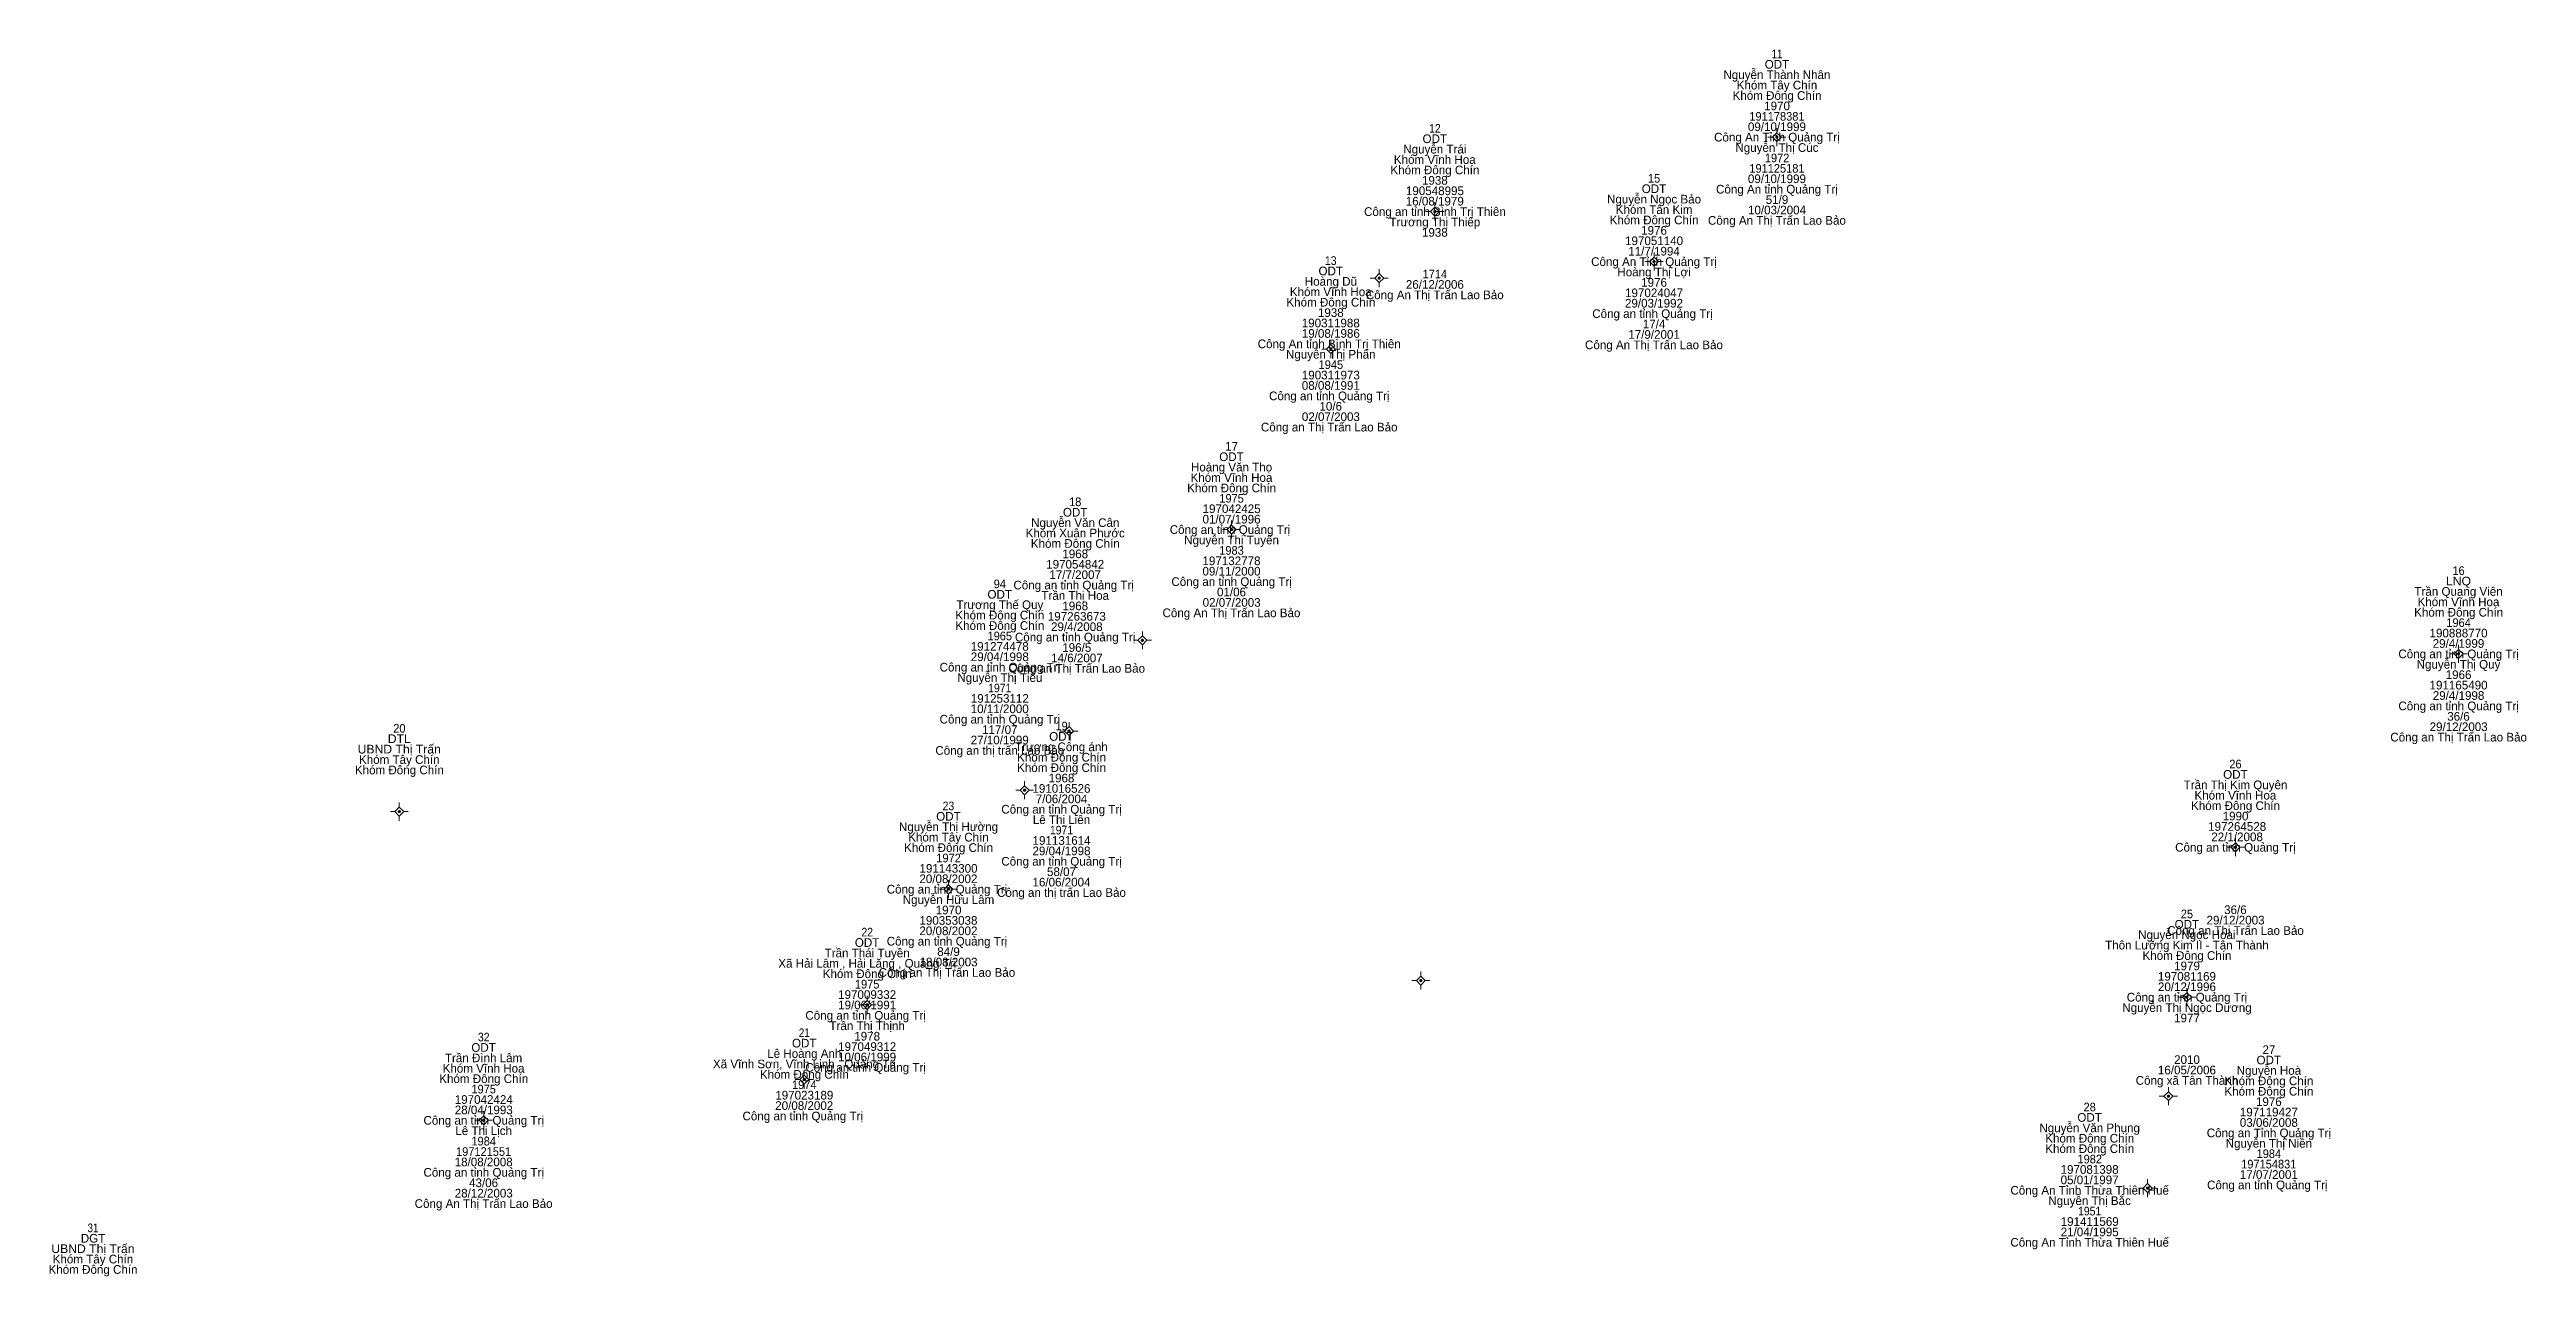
# Model space of a CAD drawing. Header units: metres. Extents: x 537984 to 538490, y 1837401 to 1838049.
# Drawn here: x 538123.3 to 538294.7, y 1837742.7 to 1837827.6 of the extents above; entities that cross this region are included whole.
import ezdxf
from ezdxf.enums import TextEntityAlignment as Align

# ---------------------------------------------------------------- set-up
doc = ezdxf.new("R2010")
doc.units = ezdxf.units.M
doc.header["$LTSCALE"] = 0.24
doc.linetypes.add('MEDIUM_DASHED', pattern=[4.5, 3, -1.5])
doc.layers.add('11', color=7, linetype='MEDIUM_DASHED', lineweight=13)
doc.layers.add('15', color=7, linetype='Continuous')

msp = doc.modelspace()

# ---------------------------------------------------------------- texts
at = {"layer": '15'}
for s, width, p in [('11', 0.85, (538242.85, 1837827.03)), ('12', 0.9, (538219.175, 1837821.88)), ('191178381', 0.95, (538242.845, 1837822.71)), ('1972', 0.95, (538242.855, 1837819.83)), ('15', 0.95, (538234.34, 1837818.42)), ('191125181', 0.95, (538242.845, 1837819.11)), ('13', 0.9, (538211.965, 1837812.73)), ('1714', 0.95, (538219.17, 1837811.8)), ('1945', 0.95, (538211.97, 1837805.53)), ('18', 0.95, (538194.28, 1837796.04)), ('1975', 0.95, (538205.1, 1837796.28)), ('1983', 0.95, (538205.095, 1837792.68)), ('16', 0.95, (538290.02, 1837791.28)), ('94', 0.95, (538189.06, 1837790.36)), ('LNQ', 1.05, (538290.015, 1837790.56)), ('1964', 0.95, (538290.02, 1837787.68)), ('1965', 0.95, (538189.06, 1837786.76)), ('1971', 0.9, (538189.06, 1837783.16)), ('20', 0.95, (538147.505, 1837780.37)), ('19', 0.95, (538193.335, 1837780.53)), ('UBND Thị Trấn', 1.05, (538147.495, 1837778.93)), ('DTL', 1.05, (538147.5, 1837779.65)), ('26', 0.95, (538274.58, 1837777.9)), ('23', 0.9, (538185.505, 1837775)), ('1971', 0.9, (538193.33, 1837773.33)), ('1972', 0.95, (538185.515, 1837771.4)), ('25', 0.95, (538271.22, 1837767.53)), ('22', 0.9, (538179.885, 1837766.27)), ('1975', 0.95, (538179.88, 1837762.67)), ('32', 0.9, (538153.345, 1837759.01)), ('21', 0.85, (538175.53, 1837759.31)), ('1975', 0.95, (538153.34, 1837755.41)), ('1974', 0.95, (538175.53, 1837755.71)), ('28', 0.95, (538264.49, 1837754.17)), ('1984', 0.95, (538153.34, 1837751.81)), ('197121551', 0.95, (538153.335, 1837751.09)), ('1982', 0.95, (538264.495, 1837750.57)), ('197154831', 0.95, (538276.885, 1837750.22)), ('1984', 0.95, (538276.89, 1837750.94)), ('1951', 0.9, (538264.49, 1837746.97)), ('UBND Thị Trấn', 1.05, (538126.295, 1837744.37)), ('31', 0.85, (538126.3, 1837745.81))]:
    msp.add_text(s, height=0.6, dxfattribs=dict(at, width=width)).set_placement(p, align=Align.CENTER)
for s, p in [('Nguyễn Thành Nhân', (538242.845, 1837825.59)), ('Khóm Tây Chín', (538242.85, 1837824.87)), ('ODT', (538242.845, 1837826.31)), ('Khóm Đông Chín', (538242.855, 1837824.15)), ('1970', (538242.855, 1837823.43)), ('09/10/1999', (538242.845, 1837821.99)), ('Khóm Vĩnh Hoa', (538219.165, 1837819.72)), ('Nguyễn Trái', (538219.17, 1837820.44)), ('ODT', (538219.165, 1837821.16)), ('Công An Tỉnh Quảng Trị', (538242.845, 1837821.27)), ('Nguyễn Thị Cúc', (538242.845, 1837820.55)), ('Khóm Đông Chín', (538219.175, 1837819)), ('1938', (538219.17, 1837818.28)), ('09/10/1999', (538242.845, 1837818.39)), ('16/08/1979', (538219.165, 1837816.84)), ('190548995', (538219.175, 1837817.56)), ('Nguyễn Ngọc Bảo', (538234.34, 1837816.98)), ('Khóm Tân Kim', (538234.345, 1837816.26)), ('ODT', (538234.335, 1837817.7)), ('Công An tỉnh Quảng Trị', (538242.845, 1837817.67)), ('51/9', (538242.85, 1837816.95)), ('Công an tỉnh Bình Trị Thiên', (538219.175, 1837816.12)), ('Trương Thị Thiếp', (538219.17, 1837815.4)), ('1938', (538219.17, 1837814.68)), ('Khóm Đông Chín', (538234.345, 1837815.54)), ('1976', (538234.34, 1837814.82)), ('Công An Thị Trấn Lao Bảo', (538242.845, 1837815.51)), ('10/03/2004', (538242.85, 1837816.23)), ('197051140', (538234.34, 1837814.1)), ('11/7/1994', (538234.34, 1837813.38)), ('Hoàng Dũ', (538211.975, 1837811.29)), ('ODT', (538211.965, 1837812.01)), ('Công An Tỉnh Quảng Trị', (538234.335, 1837812.66)), ('Hoàng Thị Lợi', (538234.34, 1837811.94)), ('1976', (538234.34, 1837811.22)), ('Khóm Đông Chín', (538211.975, 1837809.85)), ('Khóm Vĩnh Hoa', (538211.965, 1837810.57)), ('Công An Thị Trấn Lao Bảo', (538219.165, 1837810.36)), ('26/12/2006', (538219.17, 1837811.08)), ('29/03/1992', (538234.335, 1837809.78)), ('197024047', (538234.34, 1837810.5)), ('190311988', (538211.965, 1837808.41)), ('19/08/1986', (538211.97, 1837807.69)), ('1938', (538211.97, 1837809.13)), ('Công an tỉnh Quảng Trị ', (538234.345, 1837809.06)), ('17/4', (538234.345, 1837808.34)), ('Công An tỉnh Bình Trị Thiên ', (538211.97, 1837806.97)), ('Nguyễn Thị Phấn', (538211.965, 1837806.25)), ('Công An Thị Trấn Lao Bảo', (538234.335, 1837806.9)), ('17/9/2001', (538234.34, 1837807.62)), ('190311973', (538211.97, 1837804.81)), ('Công an tỉnh Quảng Trị ', (538211.975, 1837803.37)), ('08/08/1991', (538211.97, 1837804.09)), ('10/6', (538211.965, 1837802.65)), ('Công an Thị Trấn Lao Bảo ', (538211.97, 1837801.21)), ('02/07/2003', (538211.975, 1837801.93)), ('ODT', (538205.095, 1837799.16)), ('17', (538205.105, 1837799.88)), ('Khóm Vĩnh Hoa', (538205.095, 1837797.72)), ('Hoàng Văn Thọ', (538205.1, 1837798.44)), ('Khóm Đông Chín', (538205.105, 1837797)), ('Nguyễn Văn Cân', (538194.285, 1837794.6)), ('ODT', (538194.275, 1837795.32)), ('Công an tỉnh Quảng Trị ', (538205.105, 1837794.12)), ('01/07/1996', (538205.1, 1837794.84)), ('197042425', (538205.105, 1837795.56)), ('Khóm Xuân Phước', (538194.28, 1837793.88)), ('Khóm Đông Chín', (538194.285, 1837793.16)), ('1968', (538194.28, 1837792.44)), ('Nguyễn Thị Tuyến', (538205.1, 1837793.4)), ('197054842', (538194.28, 1837791.72)), ('17/7/2007', (538194.275, 1837791)), ('Công an tỉnh Quảng Trị', (538205.105, 1837790.52)), ('09/11/2000', (538205.095, 1837791.24)), ('197132778', (538205.095, 1837791.96)), ('Trương Thế Quỵ', (538189.065, 1837788.92)), ('ODT', (538189.055, 1837789.64)), ('Công an tỉnh Quảng Trị ', (538194.285, 1837790.28)), ('Trần Thị Hoa', (538194.28, 1837789.56)), ('02/07/2003', (538205.105, 1837789.08)), ('01/06', (538205.095, 1837789.8)), ('Trần Quang Viên', (538290.02, 1837789.84)), ('Khóm Vĩnh Hoa', (538290.015, 1837789.12)), ('Khóm Đông Chín', (538189.065, 1837788.2)), ('Khóm Đông Chín', (538189.065, 1837787.48)), (' 197263673', (538194.28, 1837788.12)), (' 29/4/2008', (538194.28, 1837787.4)), ('1968', (538194.28, 1837788.84)), ('Công An Thị Trấn Lao Bảo', (538205.095, 1837788.36)), ('Khóm Đông Chín', (538290.025, 1837788.4)), ('191274478', (538189.055, 1837786.04)), (' Công an tỉnh Quảng Trị ', (538194.275, 1837786.68)), (' 196/5', (538194.275, 1837785.96)), ('Công an tỉnh Quảng Trị', (538290.025, 1837785.52)), ('190888770', (538290.02, 1837786.96)), ('29/4/1999', (538290.015, 1837786.24)), ('Công an tỉnh Quảng Trị', (538189.065, 1837784.6)), ('Nguyễn Thị Tiếu', (538189.065, 1837783.88)), ('29/04/1998', (538189.06, 1837785.32)), (' Công an Thị Trấn Lao Bảo', (538194.275, 1837784.52)), (' 14/6/2007', (538194.285, 1837785.24)), ('Nguyễn Thị Quý', (538290.015, 1837784.8)), ('1966', (538290.02, 1837784.08)), ('191253112', (538189.06, 1837782.44)), ('191165490', (538290.02, 1837783.36)), ('29/4/1998', (538290.02, 1837782.64)), ('Công an tỉnh Quảng Trị', (538189.065, 1837781)), ('10/11/2000', (538189.055, 1837781.72)), ('117/07', (538189.06, 1837780.28)), ('Công an tỉnh Quảng Trị', (538290.025, 1837781.92)), ('29/12/2003', (538290.025, 1837780.48)), ('36/6', (538290.015, 1837781.2)), ('Công an thị trấn Lao Bảo', (538189.06, 1837778.84)), ('27/10/1999', (538189.055, 1837779.56)), ('Trương Công ánh', (538193.325, 1837779.09)), ('ODT', (538193.325, 1837779.81)), ('Công an Thị Trấn Lao Bảo', (538290.025, 1837779.76)), ('Khóm Đông Chín', (538147.505, 1837777.49)), ('Khóm Tây Chín', (538147.5, 1837778.21)), ('Khóm Đông Chín', (538193.335, 1837778.37)), ('Khóm Đông Chín', (538193.335, 1837777.65)), ('1968', (538193.33, 1837776.93)), ('ODT', (538274.575, 1837777.18)), ('191016526', (538193.325, 1837776.21)), ('7/06/2004', (538193.33, 1837775.49)), ('Trần Thị Kim Quyên', (538274.585, 1837776.46)), ('Khóm Vĩnh Hoa', (538274.575, 1837775.74)), ('Nguyễn Thị Hường', (538185.51, 1837773.56)), ('ODT', (538185.505, 1837774.28)), ('Công an tỉnh Quảng Trị', (538193.335, 1837774.77)), ('Lê Thị Liên', (538193.33, 1837774.05)), ('Khóm Đông Chín', (538274.585, 1837775.02)), (' 197264528', (538274.585, 1837773.58)), ('1990', (538274.585, 1837774.3)), ('Khóm Đông Chín', (538185.515, 1837772.12)), ('Khóm Tây Chín', (538185.51, 1837772.84)), ('29/04/1998', (538193.33, 1837771.89)), ('191131614', (538193.335, 1837772.61)), (' Công an tỉnh Quảng Trị ', (538274.575, 1837772.14)), (' 22/1/2008', (538274.58, 1837772.86)), ('191143300', (538185.51, 1837770.68)), ('Công an tỉnh Quảng Trị', (538193.335, 1837771.17)), ('58/07', (538193.33, 1837770.45)), ('Công an tỉnh Quảng Trị ', (538185.515, 1837769.24)), ('Nguyễn Hữu Lâm', (538185.51, 1837768.52)), ('20/08/2002', (538185.505, 1837769.96)), ('Công an thị trấn Lao Bảo', (538193.33, 1837769.01)), ('16/06/2004', (538193.33, 1837769.73)), ('190353038', (538185.505, 1837767.08)), ('1970', (538185.515, 1837767.8)), ('ODT', (538271.215, 1837766.81)), ('29/12/2003', (538274.585, 1837767.1)), ('36/6', (538274.575, 1837767.82)), ('Trần Thái Tuyền', (538179.88, 1837764.83)), ('ODT', (538179.875, 1837765.55)), ('Công an tỉnh Quảng Trị ', (538185.515, 1837765.64)), ('20/08/2002', (538185.505, 1837766.36)), ('84/9', (538185.51, 1837764.92)), ('Thôn Lưỡng Kim II - Tân Thành', (538271.22, 1837765.37)), ('Nguyễn Ngọc Hoài', (538271.215, 1837766.09)), ('Công an Thị Trấn Lao Bảo', (538274.585, 1837766.38)), ('Xã Hải Lâm , Hải Lăng , Quảng Trị', (538179.885, 1837764.11)), ('Khóm Đông Chín', (538179.885, 1837763.39)), ('Công an Thị Trấn Lao Bảo ', (538185.51, 1837763.48)), ('18/08/2003', (538185.515, 1837764.2)), ('Khóm Đông Chín', (538271.225, 1837764.65)), ('197081169', (538271.22, 1837763.21)), ('1979', (538271.225, 1837763.93)), ('197009332', (538179.88, 1837761.95)), ('Công an tỉnh Quảng Trị', (538271.225, 1837761.77)), ('20/12/1996', (538271.22, 1837762.49)), ('Công an tỉnh Quảng Trị ', (538179.885, 1837760.51)), ('Trần Thị Thịnh', (538179.88, 1837759.79)), ('19/06/1991', (538179.88, 1837761.23)), ('Nguyễn Thị Ngọc Dương', (538271.225, 1837761.05)), ('1977', (538271.225, 1837760.33)), ('ODT', (538153.335, 1837758.29)), ('ODT', (538175.525, 1837758.59)), ('197049312', (538179.88, 1837758.35)), ('1978', (538179.88, 1837759.07)), ('27', (538276.895, 1837758.14)), ('Khóm Vĩnh Hoa', (538153.335, 1837756.85)), ('Trần Đình Lâm', (538153.335, 1837757.57)), ('Xã Vĩnh Sơn, Vĩnh Linh , Quảng Trị', (538175.535, 1837757.15)), ('Khóm Đông Chín', (538175.535, 1837756.43)), ('Lê Hoàng Anh', (538175.53, 1837757.87)), ('Công an tỉnh Quảng Trị ', (538179.885, 1837756.91)), ('10/06/1999', (538179.875, 1837757.63)), ('16/05/2006', (538271.22, 1837756.73)), ('2010', (538271.225, 1837757.45)), ('Nguyễn Hoà', (538276.895, 1837756.7)), ('ODT', (538276.885, 1837757.42)), ('Khóm Đông Chín', (538153.345, 1837756.13)), ('197042424', (538153.345, 1837754.69)), ('197023189', (538175.53, 1837754.99)), ('Công xã Tân Thành', (538271.22, 1837756.01)), ('Khóm Đông Chín', (538276.895, 1837755.98)), ('Khóm Đông Chín', (538276.895, 1837755.26)), ('Công an tỉnh Quảng Trị', (538153.345, 1837753.25)), ('28/04/1993', (538153.345, 1837753.97)), ('Công an tỉnh Quảng Trị ', (538175.535, 1837753.55)), ('20/08/2002', (538175.525, 1837754.27)), ('Nguyễn Văn Phụng', (538264.49, 1837752.73)), ('ODT', (538264.485, 1837753.45)), ('03/06/2008', (538276.89, 1837753.1)), ('197119427', (538276.89, 1837753.82)), ('1976', (538276.89, 1837754.54)), ('Lê Thị Lịch', (538153.34, 1837752.53)), ('Khóm Đông Chín', (538264.495, 1837752.01)), ('Khóm Đông Chín', (538264.495, 1837751.29)), ('Công an Tỉnh Quảng Trị', (538276.895, 1837752.38)), ('Nguyễn Thị Niền', (538276.89, 1837751.66)), ('Công an tỉnh Quảng Trị', (538153.345, 1837749.65)), ('18/08/2008', (538153.34, 1837750.37)), ('197081398', (538264.485, 1837749.85)), ('17/07/2001', (538276.89, 1837749.5)), ('28/12/2003', (538153.345, 1837748.21)), ('43/06', (538153.335, 1837748.93)), ('Công An Tỉnh Thừa Thiên Huế', (538264.49, 1837748.41)), ('Nguyễn Thị Bắc', (538264.485, 1837747.69)), ('05/01/1997', (538264.485, 1837749.13)), ('Công an tỉnh Quảng Trị ', (538276.895, 1837748.78)), ('Công An Thị Trấn Lao Bảo', (538153.335, 1837747.49)), ('191411569', (538264.49, 1837746.25)), ('DGT', (538126.305, 1837745.09)), ('Công An Tỉnh Thừa Thiên Huế', (538264.49, 1837744.81)), ('21/04/1995', (538264.49, 1837745.53)), ('Khóm Đông Chín', (538126.305, 1837742.93)), ('Khóm Tây Chín', (538126.3, 1837743.65))]:
    msp.add_text(s, height=0.6, dxfattribs=at).set_placement(p, align=Align.CENTER)

# ---------------------------------------------------------------- hatches: boundary and pattern name
at = {"layer": '11'}
for points in [[(538242.9149, 1837821.57, 1), (538242.7649, 1837821.57, 1)], [(538219.2449, 1837816.42, 1), (538219.0949, 1837816.42, 1)], [(538215.3949, 1837811.82, 1), (538215.2449, 1837811.82, 1)], [(538234.4149, 1837812.96, 1), (538234.2649, 1837812.96, 1)], [(538212.0449, 1837806.91, 1), (538211.8949, 1837806.91, 1)], [(538205.1749, 1837794.42, 1), (538205.0249, 1837794.42, 1)], [(538199.0049, 1837786.76, 1), (538198.8549, 1837786.76, 1)], [(538290.0949, 1837785.82, 1), (538289.9449, 1837785.82, 1)], [(538193.9249, 1837780.48, 1), (538193.7749, 1837780.48, 1)], [(538190.8549, 1837776.39, 1), (538190.7049, 1837776.39, 1)], [(538147.5749, 1837774.91, 1), (538147.4249, 1837774.91, 1)], [(538274.6549, 1837772.44, 1), (538274.5049, 1837772.44, 1)], [(538185.5849, 1837769.54, 1), (538185.4349, 1837769.54, 1)], [(538218.2749, 1837763.22, 1), (538218.1249, 1837763.22, 1)], [(538271.2949, 1837762.07, 1), (538271.1449, 1837762.07, 1)], [(538179.9549, 1837761.53, 1), (538179.8049, 1837761.53, 1)], [(538175.6049, 1837756.37, 1), (538175.4549, 1837756.37, 1)], [(538270.0149, 1837755.22, 1), (538269.8649, 1837755.22, 1)], [(538153.4149, 1837753.55, 1), (538153.2649, 1837753.55, 1)], [(538268.5749, 1837748.86, 1), (538268.4249, 1837748.86, 1)]]:
    msp.add_hatch(color=256, dxfattribs=at).paths.add_polyline_path(points)

# ---------------------------------------------------------------- linework, layer by layer
for p, q in [((538242.84, 1837822.2), (538242.84, 1837821.88)), ((538242.53, 1837821.57), (538242.22, 1837821.57)), ((538242.84, 1837821.26), (538242.84, 1837820.94)), ((538243.46, 1837821.57), (538243.15, 1837821.57)), ((538219.17, 1837817.04), (538219.17, 1837816.73)), ((538218.86, 1837816.42), (538218.55, 1837816.42)), ((538219.17, 1837816.11), (538219.17, 1837815.8)), ((538219.8, 1837816.42), (538219.48, 1837816.42)), ((538234.34, 1837813.58), (538234.34, 1837813.27)), ((538215.01, 1837811.82), (538214.69, 1837811.82)), ((538215.32, 1837812.44), (538215.32, 1837812.13)), ((538215.94, 1837811.82), (538215.63, 1837811.82)), ((538234.03, 1837812.96), (538233.72, 1837812.96)), ((538234.34, 1837812.65), (538234.34, 1837812.34)), ((538234.96, 1837812.96), (538234.65, 1837812.96)), ((538215.32, 1837811.51), (538215.32, 1837811.2)), ((538211.66, 1837806.91), (538211.34, 1837806.91)), ((538211.97, 1837807.54), (538211.97, 1837807.22)), ((538212.6, 1837806.91), (538212.28, 1837806.91)), ((538211.97, 1837806.6), (538211.97, 1837806.28)), ((538205.1, 1837795.04), (538205.1, 1837794.73)), ((538204.79, 1837794.42), (538204.48, 1837794.42)), ((538205.1, 1837794.11), (538205.1, 1837793.8)), ((538205.72, 1837794.42), (538205.41, 1837794.42)), ((538198.62, 1837786.76), (538198.31, 1837786.76)), ((538198.93, 1837787.38), (538198.93, 1837787.07)), ((538198.93, 1837786.45), (538198.93, 1837786.14)), ((538199.56, 1837786.76), (538199.24, 1837786.76)), ((538290.02, 1837786.44), (538290.02, 1837786.13)), ((538289.71, 1837785.82), (538289.4, 1837785.82)), ((538290.02, 1837785.51), (538290.02, 1837785.2)), ((538290.64, 1837785.82), (538290.33, 1837785.82)), ((538193.85, 1837781.1), (538193.85, 1837780.79)), ((538193.54, 1837780.48), (538193.22, 1837780.48)), ((538193.85, 1837780.17), (538193.85, 1837779.86)), ((538194.48, 1837780.48), (538194.16, 1837780.48)), ((538190.47, 1837776.39), (538190.16, 1837776.39)), ((538190.78, 1837777.02), (538190.78, 1837776.7)), ((538190.78, 1837776.08), (538190.78, 1837775.76)), ((538191.4, 1837776.39), (538191.09, 1837776.39)), ((538147.19, 1837774.91), (538146.88, 1837774.91)), ((538147.5, 1837775.54), (538147.5, 1837775.22)), ((538147.5, 1837774.6), (538147.5, 1837774.28)), ((538148.12, 1837774.91), (538147.81, 1837774.91)), ((538274.27, 1837772.44), (538273.95, 1837772.44)), ((538274.58, 1837773.06), (538274.58, 1837772.75)), ((538275.2, 1837772.44), (538274.89, 1837772.44)), ((538274.58, 1837772.13), (538274.58, 1837771.82)), ((538185.2, 1837769.54), (538184.88, 1837769.54)), ((538185.51, 1837770.16), (538185.51, 1837769.85)), ((538185.51, 1837769.23), (538185.51, 1837768.92)), ((538186.14, 1837769.54), (538185.82, 1837769.54)), ((538218.2, 1837763.84), (538218.2, 1837763.53)), ((538179.88, 1837762.16), (538179.88, 1837761.84)), ((538217.89, 1837763.22), (538217.57, 1837763.22)), ((538218.2, 1837762.91), (538218.2, 1837762.6)), ((538218.82, 1837763.22), (538218.51, 1837763.22)), ((538270.91, 1837762.07), (538270.6, 1837762.07)), ((538271.22, 1837762.7), (538271.22, 1837762.38)), ((538271.84, 1837762.07), (538271.53, 1837762.07)), ((538179.57, 1837761.53), (538179.26, 1837761.53)), ((538179.88, 1837761.22), (538179.88, 1837760.9)), ((538180.5, 1837761.53), (538180.19, 1837761.53)), ((538271.22, 1837761.76), (538271.22, 1837761.44)), ((538175.53, 1837757), (538175.53, 1837756.68)), ((538175.22, 1837756.37), (538174.9, 1837756.37)), ((538175.53, 1837756.06), (538175.53, 1837755.74)), ((538176.16, 1837756.37), (538175.84, 1837756.37)), ((538269.63, 1837755.22), (538269.31, 1837755.22)), ((538269.94, 1837755.84), (538269.94, 1837755.53)), ((538270.56, 1837755.22), (538270.25, 1837755.22)), ((538153.03, 1837753.55), (538152.72, 1837753.55)), ((538153.34, 1837754.18), (538153.34, 1837753.86)), ((538153.96, 1837753.55), (538153.65, 1837753.55)), ((538269.94, 1837754.91), (538269.94, 1837754.6)), ((538153.34, 1837753.24), (538153.34, 1837752.92)), ((538268.19, 1837748.86), (538267.88, 1837748.86)), ((538268.5, 1837749.48), (538268.5, 1837749.17)), ((538268.5, 1837748.55), (538268.5, 1837748.24)), ((538269.12, 1837748.86), (538268.81, 1837748.86))]:
    msp.add_line(p, q, dxfattribs=at)
for points in [[(538242.84, 1837821.88), (538242.53, 1837821.57), (538242.84, 1837821.26), (538243.15, 1837821.57)], [(538219.17, 1837816.73), (538218.86, 1837816.42), (538219.17, 1837816.11), (538219.48, 1837816.42)], [(538215.32, 1837812.13), (538215.01, 1837811.82), (538215.32, 1837811.51), (538215.63, 1837811.82)], [(538234.34, 1837813.27), (538234.03, 1837812.96), (538234.34, 1837812.65), (538234.65, 1837812.96)], [(538211.97, 1837807.22), (538211.66, 1837806.91), (538211.97, 1837806.6), (538212.28, 1837806.91)], [(538205.1, 1837794.73), (538204.79, 1837794.42), (538205.1, 1837794.11), (538205.41, 1837794.42)], [(538198.93, 1837787.07), (538198.62, 1837786.76), (538198.93, 1837786.45), (538199.24, 1837786.76)], [(538290.02, 1837786.13), (538289.71, 1837785.82), (538290.02, 1837785.51), (538290.33, 1837785.82)], [(538193.85, 1837780.79), (538193.54, 1837780.48), (538193.85, 1837780.17), (538194.16, 1837780.48)], [(538190.78, 1837776.7), (538190.47, 1837776.39), (538190.78, 1837776.08), (538191.09, 1837776.39)], [(538147.5, 1837775.22), (538147.19, 1837774.91), (538147.5, 1837774.6), (538147.81, 1837774.91)], [(538274.58, 1837772.75), (538274.27, 1837772.44), (538274.58, 1837772.13), (538274.89, 1837772.44)], [(538185.51, 1837769.85), (538185.2, 1837769.54), (538185.51, 1837769.23), (538185.82, 1837769.54)], [(538218.2, 1837763.53), (538217.89, 1837763.22), (538218.2, 1837762.91), (538218.51, 1837763.22)], [(538271.22, 1837762.38), (538270.91, 1837762.07), (538271.22, 1837761.76), (538271.53, 1837762.07)], [(538179.88, 1837761.84), (538179.57, 1837761.53), (538179.88, 1837761.22), (538180.19, 1837761.53)], [(538175.53, 1837756.68), (538175.22, 1837756.37), (538175.53, 1837756.06), (538175.84, 1837756.37)], [(538269.94, 1837755.53), (538269.63, 1837755.22), (538269.94, 1837754.91), (538270.25, 1837755.22)], [(538153.34, 1837753.86), (538153.03, 1837753.55), (538153.34, 1837753.24), (538153.65, 1837753.55)], [(538268.5, 1837749.17), (538268.19, 1837748.86), (538268.5, 1837748.55), (538268.81, 1837748.86)]]:
    msp.add_lwpolyline(points, close=True, dxfattribs=at)
for centre in [(538242.8399, 1837821.57), (538219.1699, 1837816.42), (538215.3199, 1837811.82), (538234.3399, 1837812.96), (538211.9699, 1837806.91), (538205.0999, 1837794.42), (538198.9299, 1837786.76), (538290.0199, 1837785.82), (538193.8499, 1837780.48), (538190.7799, 1837776.39), (538147.4999, 1837774.91), (538274.5799, 1837772.44), (538185.5099, 1837769.54), (538218.1999, 1837763.22), (538271.2199, 1837762.07), (538179.8799, 1837761.53), (538175.5299, 1837756.37), (538269.9399, 1837755.22), (538153.3399, 1837753.55), (538268.4999, 1837748.86)]:
    msp.add_circle(centre, 0.075, dxfattribs=at)

msp.set_redraw_order([(e.dxf.handle, doc.entitydb.next_handle()) for e in msp.query("TEXT MTEXT ATTDEF DIMENSION ARC_DIMENSION")])  # texts and dimensions are drawn at this point

doc.saveas('drawing.dxf')
